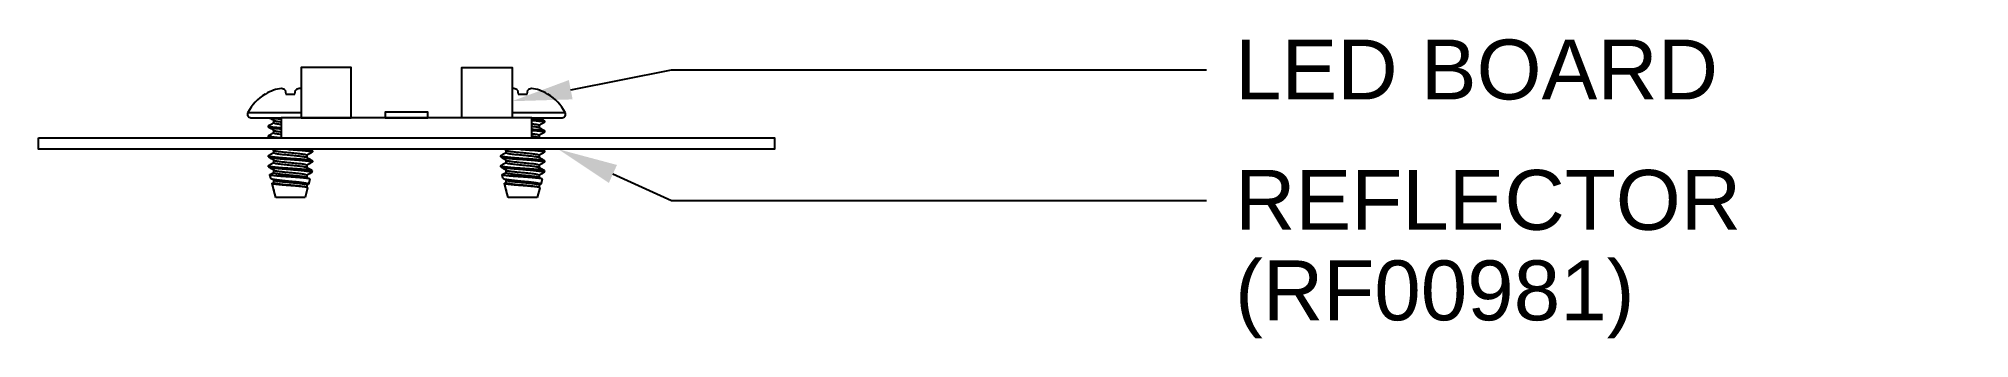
# Model space of a CAD drawing. Extents: x -1.16 to 4.91, y -0.59 to 0.35.
import ezdxf
from ezdxf import colors
from ezdxf.entities.mleader import LeaderData, LeaderLine
from ezdxf.math import Vec2, Vec3

# ---------------------------------------------------------------- set-up
doc = ezdxf.new("R2010")
doc.units = 0
doc.header["$LTSCALE"] = 0.5
doc.header["$MEASUREMENT"] = 0
doc.layers.add('CUST DWG', color=60, linetype='CONTINUOUS', lineweight=20)
for name, color, linetype in [('FAB DWG', 221, 'CONTINUOUS'), ('Hardware', 242, 'CONTINUOUS'), ('LED Board', 110, 'CONTINUOUS'), ('Reflector', 40, 'CONTINUOUS')]:
    doc.layers.add(name, color=color, linetype=linetype)
doc.styles.get("Standard").update_dxf_attribs({"font": 'arial.ttf'})

msp = doc.modelspace()

# ---------------------------------------------------------------- texts
at = {"layer": 'FAB DWG', "transparency": 16777216, "insert": (2.604, -0.349), "char_height": 0.188, "width": 2.307685, "attachment_point": 1}
msp.add_mtext('(RF00981)', dxfattribs=at)

# ---------------------------------------------------------------- linework, layer by layer
at = {"layer": 'Hardware', "linetype": 'Continuous', "lineweight": 25, "transparency": 16777216}
for p, q in [((-0.3812, 0.1855), (-0.379, 0.1733)), ((-0.351, 0.1733), (-0.3488, 0.1855)), ((0.3488, 0.1855), (0.351, 0.1733)), ((0.379, 0.1733), (0.3812, 0.1855)), ((-0.4445, 0.1733), (-0.4432, 0.1733)), ((-0.379, 0.1733), (-0.351, 0.1733)), ((0.351, 0.1733), (0.379, 0.1733)), ((0.4432, 0.1733), (0.4445, 0.1733)), ((-0.4987, 0.1151), (-0.3315, 0.1151)), ((-0.489, 0.0989), (-0.3935, 0.0989)), ((-0.434, 0.0696), (-0.434, 0.0735)), ((-0.4171, 0.0833), (-0.4171, 0.0906)), ((0.3315, 0.1151), (0.4987, 0.1151)), ((0.3935, 0.0989), (0.489, 0.0989)), ((0.4171, 0.0755), (0.4171, 0.0681)), ((0.434, 0.0891), (0.434, 0.0852)), ((-0.434, 0.0383), (-0.434, 0.0423)), ((-0.4171, 0.052), (-0.4171, 0.0594)), ((0.4171, 0.0442), (0.4171, 0.0368)), ((0.434, 0.0579), (0.434, 0.054)), ((-0.434, -0.0242), (-0.434, -0.0202)), ((-0.434, -0.0554), (-0.434, -0.0515)), ((-0.4171, -0.0105), (-0.4171, -0.0031)), ((-0.4171, -0.0417), (-0.4171, -0.0344)), ((-0.3129, -0.0183), (-0.3129, -0.0257)), ((-0.3129, -0.0495), (-0.3129, -0.0569)), ((-0.296, -0.0046), (-0.296, -0.0085)), ((-0.296, -0.0359), (-0.296, -0.0398)), ((0.296, -0.0242), (0.296, -0.0202)), ((0.296, -0.0554), (0.296, -0.0515)), ((0.3129, -0.0105), (0.3129, -0.0031)), ((0.3129, -0.0417), (0.3129, -0.0344)), ((0.4171, -0.0183), (0.4171, -0.0257)), ((0.4171, -0.0495), (0.4171, -0.0569)), ((0.434, -0.0046), (0.434, -0.0085)), ((0.434, -0.0359), (0.434, -0.0398)), ((-0.4269, -0.0908), (-0.4296, -0.0802)), ((-0.4172, -0.1276), (-0.4225, -0.1074)), ((-0.4171, -0.073), (-0.4171, -0.0656)), ((-0.4171, -0.1042), (-0.4171, -0.0969)), ((-0.313, -0.0636), (-0.3592, -0.0636)), ((-0.3111, -0.1209), (-0.319, -0.1511)), ((-0.3129, -0.0808), (-0.3129, -0.0882)), ((-0.3129, -0.112), (-0.3129, -0.1194)), ((-0.3039, -0.0938), (-0.308, -0.1092)), ((-0.2968, -0.0667), (-0.2983, -0.0724)), ((0.3031, -0.0908), (0.3004, -0.0802)), ((0.3128, -0.1276), (0.3075, -0.1074)), ((0.3129, -0.073), (0.3129, -0.0656)), ((0.3129, -0.1042), (0.3129, -0.0969)), ((0.417, -0.0636), (0.3708, -0.0636)), ((0.4189, -0.1209), (0.411, -0.1511)), ((0.4171, -0.0808), (0.4171, -0.0882)), ((0.4171, -0.112), (0.4171, -0.1194)), ((0.4261, -0.0938), (0.422, -0.1092)), ((0.4332, -0.0667), (0.4317, -0.0724)), ((-0.4171, -0.1276), (-0.417, -0.128)), ((-0.411, -0.1511), (-0.4171, -0.128)), ((-0.417, -0.128), (-0.4171, -0.128)), ((-0.319, -0.1511), (-0.411, -0.1511)), ((0.3129, -0.1276), (0.313, -0.128)), ((0.319, -0.1511), (0.3129, -0.128)), ((0.313, -0.128), (0.3129, -0.128)), ((0.411, -0.1511), (0.319, -0.1511))]:
    msp.add_line(p, q, dxfattribs=at)
at = {"layer": 'Hardware', "linetype": 'Continuous', "lineweight": 25, "transparency": 16777216, "flags": 128}
for points in [[(-0.4334, 0.0742), (-0.434, 0.0735), (-0.4334, 0.0728), (-0.4316, 0.0721), (-0.4286, 0.0715), (-0.4248, 0.0709), (-0.4199, 0.0703), (-0.414, 0.0697), (-0.4072, 0.069), (-0.3995, 0.0683), (-0.3935, 0.0678)], [(0.3935, 0.0636), (0.3995, 0.0631), (0.4072, 0.0624), (0.414, 0.0617), (0.4199, 0.0611), (0.4248, 0.0605), (0.4286, 0.0599), (0.4316, 0.0592), (0.4334, 0.0586), (0.434, 0.0579), (0.434, 0.0579)]]:
    msp.add_lwpolyline(points, dxfattribs=at)
at = {"layer": 'Hardware', "linetype": 'Continuous', "lineweight": 25, "transparency": 16777216}
for centre, radius, start, end in [((-0.3654, 0.043), 0.1518, 110.1727, 120.84939), ((-0.3792, 0.0651), 0.1264, 96.0768, 107.74085), ((-0.4018, 0.1559), 0.0361, 55.05902, 75.15367), ((-0.3282, 0.1559), 0.0361, 104.84633, 124.94098), ((-0.3508, 0.0651), 0.1264, 81.23978, 83.9232), ((0.3508, 0.0651), 0.1264, 96.0768, 98.76022), ((0.3282, 0.1559), 0.0361, 55.05902, 75.15367), ((0.4018, 0.1559), 0.0361, 104.84633, 124.94098), ((0.3792, 0.0651), 0.1264, 72.25915, 83.9232), ((0.3654, 0.043), 0.1518, 59.15061, 69.8273), ((-0.365, 0.0448), 0.151, 121.74209, 152.29992), ((0.365, 0.0448), 0.151, 27.70008, 58.25791), ((-0.489, 0.1099), 0.011, 152.29992, 270), ((0.489, 0.1099), 0.011, 270, 27.70008)]:
    msp.add_arc(centre, radius, start, end, dxfattribs=at)
for points, knots in [([(-0.434, 0.0696), (-0.4339, 0.0694), (-0.4336, 0.0689), (-0.4318, 0.0682), (-0.4289, 0.0676), (-0.4249, 0.067), (-0.42, 0.0664), (-0.4141, 0.0658), (-0.4073, 0.0651), (-0.4003, 0.0644), (-0.3955, 0.064), (-0.3935, 0.0639)], [0, 0, 0, 0, 0.0409163, 0.0814663, 0.1213031, 0.1601162, 0.1989293, 0.238766, 0.279316, 0.3202324, 0.3501521, 0.3501521, 0.3501521, 0.3501521]), ([(-0.4334, 0.0742), (-0.4306, 0.0758), (-0.4251, 0.079), (-0.4197, 0.0822), (-0.4171, 0.0837)], [0, 0, 0, 0, 0.5232197, 1, 1, 1, 1]), ([(-0.4163, 0.059), (-0.4192, 0.0606), (-0.4249, 0.0639), (-0.4306, 0.0673), (-0.4334, 0.0689)], [0, 0, 0, 0, 0.499457, 1, 1, 1, 1]), ([(-0.4163, 0.0902), (-0.4192, 0.0919), (-0.4241, 0.0948), (-0.4291, 0.0976), (-0.4312, 0.0988)], [0, 0, 0, 0, 0.576313, 1, 1, 1, 1]), ([(-0.429, 0.0989), (-0.4277, 0.0987), (-0.4253, 0.0983), (-0.4202, 0.0977), (-0.4142, 0.097), (-0.4073, 0.0963), (-0.4003, 0.0957), (-0.3955, 0.0953), (-0.3935, 0.0951)], [0, 0, 0, 0, 0.0454803, 0.0907948, 0.1373486, 0.183301, 0.2296685, 0.2635746, 0.2635746, 0.2635746, 0.2635746]), ([(-0.4171, 0.0833), (-0.417, 0.083), (-0.4168, 0.0826), (-0.4154, 0.0819), (-0.4132, 0.0813), (-0.4102, 0.0807), (-0.4065, 0.0801), (-0.4018, 0.0794), (-0.3973, 0.0788), (-0.3943, 0.0784), (-0.3935, 0.0783)], [0, 0, 0, 0, 0.0450192, 0.0896319, 0.1334538, 0.1761414, 0.218829, 0.2626509, 0.3162306, 0.3336264, 0.3336264, 0.3336264, 0.3336264]), ([(-0.4163, 0.0902), (-0.416, 0.09), (-0.4153, 0.0897), (-0.4132, 0.0891), (-0.4102, 0.0885), (-0.4065, 0.0879), (-0.4018, 0.0872), (-0.3973, 0.0866), (-0.3943, 0.0862), (-0.3935, 0.0862)], [0, 0, 0, 0, 0.0329569, 0.0767823, 0.1194732, 0.162164, 0.2059894, 0.2595733, 0.2769701, 0.2769701, 0.2769701, 0.2769701]), ([(0.3935, 0.0948), (0.3969, 0.0946), (0.4001, 0.0943), (0.408, 0.0936), (0.4124, 0.0931), (0.42, 0.0923), (0.4232, 0.092), (0.4309, 0.0909), (0.434, 0.09), (0.434, 0.0891)], [0.420418, 0.420418, 0.420418, 0.420418, 0.5, 0.5, 0.625, 0.625, 0.75, 0.75, 1, 1, 1, 1]), ([(0.3935, 0.0909), (0.3955, 0.0908), (0.4003, 0.0904), (0.4073, 0.0897), (0.4141, 0.0891), (0.42, 0.0884), (0.4249, 0.0878), (0.4288, 0.0872), (0.4318, 0.0866), (0.4336, 0.0859), (0.4343, 0.0852), (0.4337, 0.0848), (0.4334, 0.0846)], [0.5586588, 0.5586588, 0.5586588, 0.5586588, 0.5925647, 0.6389322, 0.6848846, 0.7300287, 0.7740128, 0.8179968, 0.8631409, 0.9090933, 0.9554608, 1, 1, 1, 1]), ([(0.3935, 0.0804), (0.3943, 0.0803), (0.3973, 0.0799), (0.4021, 0.0793), (0.4074, 0.0785), (0.4116, 0.0778), (0.4147, 0.0771), (0.4167, 0.0763), (0.417, 0.0757), (0.4171, 0.0755)], [0.6664286, 0.6664286, 0.6664286, 0.6664286, 0.6838258, 0.7374097, 0.7898579, 0.8408154, 0.8927501, 0.9460263, 1, 1, 1, 1]), ([(0.3935, 0.0726), (0.3943, 0.0725), (0.3973, 0.0721), (0.4021, 0.0715), (0.4074, 0.0707), (0.4115, 0.07), (0.4147, 0.0693), (0.4158, 0.0688), (0.4163, 0.0685)], [0.7230534, 0.7230534, 0.7230534, 0.7230534, 0.7404502, 0.7940299, 0.8464741, 0.8974276, 0.9493583, 1, 1, 1, 1]), ([(0.4163, 0.0685), (0.4192, 0.0669), (0.4249, 0.0635), (0.4306, 0.0602), (0.4334, 0.0585)], [0, 0, 0, 0, 0.499457, 1, 1, 1, 1]), ([(0.4334, 0.0846), (0.4306, 0.0829), (0.4251, 0.0797), (0.4197, 0.0765), (0.4171, 0.075)], [0, 0, 0, 0, 0.52322, 1, 1, 1, 1]), ([(0.4178, 0.0989), (0.4205, 0.0973), (0.4257, 0.0943), (0.4309, 0.0912), (0.4334, 0.0898)], [0, 0, 0, 0, 0.522443, 1, 1, 1, 1]), ([(-0.4334, 0.0429), (-0.4337, 0.0427), (-0.4343, 0.0422), (-0.4336, 0.0416), (-0.4318, 0.0409), (-0.4288, 0.0402), (-0.4249, 0.0396), (-0.42, 0.0391), (-0.4141, 0.0384), (-0.4073, 0.0377), (-0.4003, 0.0371), (-0.3955, 0.0367), (-0.3935, 0.0365)], [0, 0, 0, 0, 0.0756332, 0.1543713, 0.2324043, 0.3090648, 0.3837555, 0.4584461, 0.5351067, 0.6131397, 0.6918777, 0.7494543, 0.7494543, 0.7494543, 0.7494543]), ([(-0.434, 0.0383), (-0.434, 0.0376), (-0.4321, 0.037), (-0.4278, 0.0362), (-0.4269, 0.036), (-0.4259, 0.0359)], [0, 0, 0, 0, 0.25, 0.25, 0.3107192, 0.3107192, 0.3107192, 0.3107192]), ([(-0.4334, 0.0429), (-0.4306, 0.0446), (-0.4251, 0.0478), (-0.4197, 0.0509), (-0.4171, 0.0525)], [0, 0, 0, 0, 0.5232197, 1, 1, 1, 1]), ([(-0.4171, 0.052), (-0.4171, 0.0513), (-0.4156, 0.0506), (-0.4117, 0.0497), (-0.4102, 0.0494), (-0.4065, 0.0488), (-0.4044, 0.0485), (-0.3994, 0.0478), (-0.3966, 0.0475), (-0.3935, 0.0471)], [0, 0, 0, 0, 0.25, 0.25, 0.375, 0.375, 0.5, 0.5, 0.632126, 0.632126, 0.632126, 0.632126]), ([(-0.4163, 0.059), (-0.416, 0.0588), (-0.4153, 0.0584), (-0.4132, 0.0578), (-0.4102, 0.0572), (-0.4065, 0.0566), (-0.4018, 0.0559), (-0.3973, 0.0554), (-0.3943, 0.055), (-0.3935, 0.0549)], [0, 0, 0, 0, 0.0329569, 0.0767823, 0.1194732, 0.162164, 0.2059894, 0.2595733, 0.2769701, 0.2769701, 0.2769701, 0.2769701]), ([(0.3935, 0.0597), (0.3955, 0.0595), (0.4003, 0.0591), (0.4073, 0.0585), (0.4141, 0.0578), (0.42, 0.0572), (0.4249, 0.0566), (0.4288, 0.056), (0.4318, 0.0553), (0.4336, 0.0547), (0.4343, 0.054), (0.4337, 0.0535), (0.4334, 0.0533)], [0.610545, 0.610545, 0.610545, 0.610545, 0.6404647, 0.6813811, 0.721931, 0.7617678, 0.8005809, 0.839394, 0.8792308, 0.9197807, 0.9606971, 1, 1, 1, 1]), ([(0.3935, 0.0491), (0.3943, 0.049), (0.3973, 0.0487), (0.4021, 0.048), (0.4074, 0.0473), (0.4116, 0.0466), (0.4147, 0.0458), (0.4167, 0.045), (0.417, 0.0445), (0.4171, 0.0442)], [0.6664286, 0.6664286, 0.6664286, 0.6664286, 0.6838258, 0.7374097, 0.7898579, 0.8408154, 0.8927501, 0.9460263, 1, 1, 1, 1]), ([(0.3935, 0.0413), (0.3943, 0.0412), (0.3973, 0.0409), (0.4021, 0.0402), (0.4074, 0.0395), (0.4115, 0.0388), (0.4147, 0.038), (0.4158, 0.0375), (0.4163, 0.0373)], [0.4128253, 0.4128253, 0.4128253, 0.4128253, 0.4497094, 0.5633078, 0.6744984, 0.7825288, 0.8926309, 1, 1, 1, 1]), ([(0.4334, 0.0533), (0.4306, 0.0516), (0.4251, 0.0485), (0.4197, 0.0453), (0.4171, 0.0438)], [0, 0, 0, 0, 0.52322, 1, 1, 1, 1]), ([(-0.4334, -0.0196), (-0.4337, -0.0198), (-0.4343, -0.0203), (-0.4336, -0.0209), (-0.4318, -0.0216), (-0.4288, -0.0223), (-0.4249, -0.0229), (-0.42, -0.0234), (-0.4141, -0.0241), (-0.4073, -0.0248), (-0.3996, -0.0255), (-0.3913, -0.0262), (-0.3827, -0.0268), (-0.3738, -0.0275), (-0.3679, -0.0279), (-0.365, -0.0281)], [0, 0, 0, 0, 0.075633, 0.154371, 0.232404, 0.309065, 0.383755, 0.458446, 0.535107, 0.61314, 0.691878, 0.770616, 0.848649, 0.925309, 1, 1, 1, 1]), ([(-0.434, -0.0242), (-0.434, -0.0249), (-0.4321, -0.0255), (-0.4269, -0.0265), (-0.4249, -0.0268), (-0.42, -0.0273), (-0.4172, -0.0277), (-0.4076, -0.0287), (-0.3997, -0.0294), (-0.3827, -0.0307), (-0.3736, -0.0314), (-0.365, -0.032)], [0, 0, 0, 0, 0.25, 0.25, 0.375, 0.375, 0.5, 0.5, 0.75, 0.75, 1, 1, 1, 1]), ([(-0.4334, -0.0508), (-0.4337, -0.0511), (-0.4343, -0.0515), (-0.4336, -0.0522), (-0.4318, -0.0529), (-0.4288, -0.0535), (-0.4249, -0.0541), (-0.42, -0.0547), (-0.4141, -0.0553), (-0.4073, -0.056), (-0.3996, -0.0567), (-0.3913, -0.0574), (-0.3827, -0.0581), (-0.3738, -0.0587), (-0.3679, -0.0591), (-0.365, -0.0593)], [0, 0, 0, 0, 0.075633, 0.154371, 0.232404, 0.309065, 0.383755, 0.458446, 0.535107, 0.61314, 0.691878, 0.770616, 0.848649, 0.925309, 1, 1, 1, 1]), ([(-0.434, -0.0554), (-0.434, -0.0561), (-0.4321, -0.0568), (-0.4269, -0.0577), (-0.4249, -0.058), (-0.42, -0.0586), (-0.4172, -0.0589), (-0.4076, -0.0599), (-0.3997, -0.0606), (-0.3827, -0.062), (-0.3736, -0.0627), (-0.365, -0.0632)], [0, 0, 0, 0, 0.25, 0.25, 0.375, 0.375, 0.5, 0.5, 0.75, 0.75, 1, 1, 1, 1]), ([(-0.4334, -0.0196), (-0.4306, -0.0179), (-0.4251, -0.0147), (-0.4197, -0.0116), (-0.4171, -0.01)], [0, 0, 0, 0, 0.52322, 1, 1, 1, 1]), ([(-0.4163, -0.0348), (-0.4192, -0.0331), (-0.4249, -0.0298), (-0.4306, -0.0265), (-0.4334, -0.0248)], [0, 0, 0, 0, 0.499457, 1, 1, 1, 1]), ([(-0.4334, -0.0508), (-0.4306, -0.0492), (-0.4251, -0.046), (-0.4197, -0.0428), (-0.4171, -0.0413)], [0, 0, 0, 0, 0.52322, 1, 1, 1, 1]), ([(-0.4163, -0.066), (-0.4192, -0.0644), (-0.4249, -0.0611), (-0.4306, -0.0577), (-0.4334, -0.0561)], [0, 0, 0, 0, 0.499457, 1, 1, 1, 1]), ([(-0.4171, -0.0105), (-0.4171, -0.0112), (-0.4156, -0.0119), (-0.4117, -0.0128), (-0.4102, -0.0131), (-0.4065, -0.0137), (-0.4044, -0.014), (-0.3972, -0.015), (-0.3912, -0.0157), (-0.3784, -0.0171), (-0.3715, -0.0177), (-0.365, -0.0183)], [0, 0, 0, 0, 0.25, 0.25, 0.375, 0.375, 0.5, 0.5, 0.75, 0.75, 1, 1, 1, 1]), ([(-0.4171, -0.0417), (-0.4171, -0.0424), (-0.4156, -0.0431), (-0.4117, -0.0441), (-0.4102, -0.0443), (-0.4065, -0.0449), (-0.4044, -0.0452), (-0.3972, -0.0462), (-0.3912, -0.0469), (-0.3784, -0.0483), (-0.3715, -0.049), (-0.365, -0.0495)], [0, 0, 0, 0, 0.25, 0.25, 0.375, 0.375, 0.5, 0.5, 0.75, 0.75, 1, 1, 1, 1]), ([(-0.4163, -0.0035), (-0.416, -0.0037), (-0.4153, -0.0041), (-0.4132, -0.0047), (-0.4102, -0.0053), (-0.4065, -0.0059), (-0.4018, -0.0066), (-0.3958, -0.0073), (-0.3887, -0.0082), (-0.381, -0.009), (-0.373, -0.0098), (-0.3677, -0.0102), (-0.365, -0.0105)], [0, 0, 0, 0, 0.069869, 0.162778, 0.253282, 0.343787, 0.436696, 0.550294, 0.664884, 0.778976, 0.891116, 1, 1, 1, 1]), ([(-0.4163, -0.0348), (-0.416, -0.035), (-0.4153, -0.0353), (-0.4132, -0.0359), (-0.4102, -0.0365), (-0.4065, -0.0371), (-0.4018, -0.0378), (-0.3958, -0.0386), (-0.3887, -0.0394), (-0.381, -0.0402), (-0.373, -0.041), (-0.3677, -0.0415), (-0.365, -0.0417)], [0, 0, 0, 0, 0.0698685, 0.1627779, 0.2532823, 0.3437868, 0.4366961, 0.5502937, 0.6648842, 0.7789761, 0.8911165, 1, 1, 1, 1]), ([(-0.365, -0.0007), (-0.3621, -0.0009), (-0.3562, -0.0013), (-0.3473, -0.002), (-0.3387, -0.0026), (-0.3304, -0.0033), (-0.3227, -0.004), (-0.3159, -0.0047), (-0.31, -0.0053), (-0.3051, -0.0059), (-0.3012, -0.0065), (-0.2982, -0.0072), (-0.2964, -0.0078), (-0.2957, -0.0085), (-0.2963, -0.009), (-0.2966, -0.0092)], [0, 0, 0, 0, 0.074691, 0.151351, 0.229384, 0.308122, 0.38686, 0.464893, 0.541554, 0.616245, 0.690935, 0.767596, 0.845629, 0.924367, 1, 1, 1, 1]), ([(-0.365, -0.0105), (-0.3585, -0.011), (-0.3516, -0.0117), (-0.3388, -0.0131), (-0.3328, -0.0138), (-0.3256, -0.0148), (-0.3235, -0.0151), (-0.3198, -0.0157), (-0.3183, -0.016), (-0.3144, -0.0169), (-0.3129, -0.0176), (-0.3129, -0.0183)], [0, 0, 0, 0, 0.25, 0.25, 0.5, 0.5, 0.625, 0.625, 0.75, 0.75, 1, 1, 1, 1]), ([(-0.365, -0.0183), (-0.3623, -0.0185), (-0.357, -0.019), (-0.349, -0.0198), (-0.3413, -0.0206), (-0.3342, -0.0215), (-0.3279, -0.0223), (-0.3226, -0.023), (-0.3185, -0.0237), (-0.3153, -0.0245), (-0.3142, -0.025), (-0.3137, -0.0252)], [0, 0, 0, 0, 0.108884, 0.221025, 0.335118, 0.449709, 0.563308, 0.674498, 0.782529, 0.892631, 1, 1, 1, 1]), ([(-0.365, -0.0281), (-0.3564, -0.0286), (-0.3473, -0.0293), (-0.3303, -0.0307), (-0.3224, -0.0314), (-0.3128, -0.0324), (-0.31, -0.0327), (-0.3051, -0.0333), (-0.3031, -0.0336), (-0.2979, -0.0345), (-0.296, -0.0352), (-0.296, -0.0359)], [0, 0, 0, 0, 0.25, 0.25, 0.5, 0.5, 0.625, 0.625, 0.75, 0.75, 1, 1, 1, 1]), ([(-0.365, -0.032), (-0.3621, -0.0322), (-0.3562, -0.0326), (-0.3473, -0.0332), (-0.3387, -0.0339), (-0.3304, -0.0346), (-0.3227, -0.0353), (-0.3159, -0.0359), (-0.31, -0.0366), (-0.3051, -0.0372), (-0.3012, -0.0378), (-0.2982, -0.0384), (-0.2964, -0.0391), (-0.2957, -0.0398), (-0.2963, -0.0402), (-0.2966, -0.0404)], [0, 0, 0, 0, 0.074691, 0.151351, 0.229384, 0.308122, 0.38686, 0.464893, 0.541554, 0.616245, 0.690935, 0.767596, 0.845629, 0.924367, 1, 1, 1, 1]), ([(-0.365, -0.0417), (-0.3585, -0.0423), (-0.3516, -0.043), (-0.3388, -0.0443), (-0.3328, -0.045), (-0.3256, -0.046), (-0.3235, -0.0464), (-0.3198, -0.0469), (-0.3183, -0.0472), (-0.3144, -0.0482), (-0.3129, -0.0488), (-0.3129, -0.0495)], [0, 0, 0, 0, 0.25, 0.25, 0.5, 0.5, 0.625, 0.625, 0.75, 0.75, 1, 1, 1, 1]), ([(-0.365, -0.0495), (-0.3623, -0.0498), (-0.357, -0.0503), (-0.349, -0.051), (-0.3413, -0.0519), (-0.3342, -0.0527), (-0.3279, -0.0535), (-0.3226, -0.0543), (-0.3185, -0.055), (-0.3153, -0.0557), (-0.3142, -0.0562), (-0.3137, -0.0565)], [0, 0, 0, 0, 0.1088843, 0.2210255, 0.3351181, 0.4497094, 0.5633078, 0.6744984, 0.7825288, 0.8926309, 1, 1, 1, 1]), ([(-0.365, -0.0593), (-0.3557, -0.0599), (-0.3458, -0.0606), (-0.3276, -0.0621), (-0.3193, -0.0629), (-0.313, -0.0636)], [0, 0, 0, 0, 0.5, 0.5, 1, 1, 1, 1]), ([(-0.3229, -0.0001), (-0.3205, -0.0003), (-0.3181, -0.0006), (-0.3128, -0.0011), (-0.31, -0.0014), (-0.3051, -0.002), (-0.3031, -0.0023), (-0.2979, -0.0032), (-0.296, -0.0039), (-0.296, -0.0046)], [0.4154965, 0.4154965, 0.4154965, 0.4154965, 0.5, 0.5, 0.625, 0.625, 0.75, 0.75, 1, 1, 1, 1]), ([(-0.3137, -0.0252), (-0.3108, -0.0269), (-0.3051, -0.0302), (-0.2994, -0.0335), (-0.2966, -0.0352)], [0, 0, 0, 0, 0.499457, 1, 1, 1, 1]), ([(-0.3137, -0.0565), (-0.3108, -0.0581), (-0.3054, -0.0613), (-0.2999, -0.0645), (-0.2973, -0.066)], [0, 0, 0, 0, 0.520704, 1, 1, 1, 1]), ([(-0.2966, -0.0092), (-0.2994, -0.0109), (-0.3049, -0.014), (-0.3103, -0.0172), (-0.3129, -0.0187)], [0, 0, 0, 0, 0.52322, 1, 1, 1, 1]), ([(-0.2966, -0.0404), (-0.2994, -0.0421), (-0.3049, -0.0453), (-0.3103, -0.0485), (-0.3129, -0.05)], [0, 0, 0, 0, 0.52322, 1, 1, 1, 1]), ([(0.2966, -0.0196), (0.2963, -0.0198), (0.2957, -0.0203), (0.2964, -0.0209), (0.2982, -0.0216), (0.3012, -0.0223), (0.3051, -0.0229), (0.31, -0.0234), (0.3159, -0.0241), (0.3227, -0.0248), (0.3304, -0.0255), (0.3387, -0.0262), (0.3473, -0.0268), (0.3562, -0.0275), (0.3621, -0.0279), (0.365, -0.0281)], [0, 0, 0, 0, 0.075633, 0.154371, 0.232404, 0.309065, 0.383755, 0.458446, 0.535107, 0.61314, 0.691878, 0.770616, 0.848649, 0.925309, 1, 1, 1, 1]), ([(0.296, -0.0242), (0.296, -0.0249), (0.2979, -0.0255), (0.3031, -0.0265), (0.3051, -0.0268), (0.31, -0.0273), (0.3128, -0.0277), (0.3224, -0.0287), (0.3303, -0.0294), (0.3473, -0.0307), (0.3564, -0.0314), (0.365, -0.032)], [0, 0, 0, 0, 0.25, 0.25, 0.375, 0.375, 0.5, 0.5, 0.75, 0.75, 1, 1, 1, 1]), ([(0.2966, -0.0508), (0.2963, -0.0511), (0.2957, -0.0515), (0.2964, -0.0522), (0.2982, -0.0529), (0.3012, -0.0535), (0.3051, -0.0541), (0.31, -0.0547), (0.3159, -0.0553), (0.3227, -0.056), (0.3304, -0.0567), (0.3387, -0.0574), (0.3473, -0.0581), (0.3562, -0.0587), (0.3621, -0.0591), (0.365, -0.0593)], [0, 0, 0, 0, 0.075633, 0.154371, 0.232404, 0.309065, 0.383755, 0.458446, 0.535107, 0.61314, 0.691878, 0.770616, 0.848649, 0.925309, 1, 1, 1, 1]), ([(0.296, -0.0554), (0.296, -0.0561), (0.2979, -0.0568), (0.3031, -0.0577), (0.3051, -0.058), (0.31, -0.0586), (0.3128, -0.0589), (0.3224, -0.0599), (0.3303, -0.0606), (0.3473, -0.062), (0.3564, -0.0627), (0.365, -0.0632)], [0, 0, 0, 0, 0.25, 0.25, 0.375, 0.375, 0.5, 0.5, 0.75, 0.75, 1, 1, 1, 1]), ([(0.2966, -0.0196), (0.2994, -0.0179), (0.3049, -0.0147), (0.3103, -0.0116), (0.3129, -0.01)], [0, 0, 0, 0, 0.52322, 1, 1, 1, 1]), ([(0.3137, -0.0348), (0.3108, -0.0331), (0.3051, -0.0298), (0.2994, -0.0265), (0.2966, -0.0248)], [0, 0, 0, 0, 0.499457, 1, 1, 1, 1]), ([(0.2966, -0.0508), (0.2994, -0.0492), (0.3049, -0.046), (0.3103, -0.0428), (0.3129, -0.0413)], [0, 0, 0, 0, 0.52322, 1, 1, 1, 1]), ([(0.3137, -0.066), (0.3108, -0.0644), (0.3051, -0.0611), (0.2994, -0.0577), (0.2966, -0.0561)], [0, 0, 0, 0, 0.499457, 1, 1, 1, 1]), ([(0.3129, -0.0105), (0.3129, -0.0112), (0.3144, -0.0119), (0.3183, -0.0128), (0.3198, -0.0131), (0.3235, -0.0137), (0.3256, -0.014), (0.3328, -0.015), (0.3388, -0.0157), (0.3516, -0.0171), (0.3585, -0.0177), (0.365, -0.0183)], [0, 0, 0, 0, 0.25, 0.25, 0.375, 0.375, 0.5, 0.5, 0.75, 0.75, 1, 1, 1, 1]), ([(0.3129, -0.0417), (0.3129, -0.0424), (0.3144, -0.0431), (0.3183, -0.0441), (0.3198, -0.0443), (0.3235, -0.0449), (0.3256, -0.0452), (0.3328, -0.0462), (0.3388, -0.0469), (0.3516, -0.0483), (0.3585, -0.049), (0.365, -0.0495)], [0, 0, 0, 0, 0.25, 0.25, 0.375, 0.375, 0.5, 0.5, 0.75, 0.75, 1, 1, 1, 1]), ([(0.3137, -0.0035), (0.314, -0.0037), (0.3147, -0.0041), (0.3168, -0.0047), (0.3198, -0.0053), (0.3235, -0.0059), (0.3282, -0.0066), (0.3342, -0.0073), (0.3413, -0.0082), (0.349, -0.009), (0.357, -0.0098), (0.3623, -0.0102), (0.365, -0.0105)], [0, 0, 0, 0, 0.069869, 0.162778, 0.253282, 0.343787, 0.436696, 0.550294, 0.664884, 0.778976, 0.891116, 1, 1, 1, 1]), ([(0.3137, -0.0348), (0.314, -0.035), (0.3147, -0.0353), (0.3168, -0.0359), (0.3198, -0.0365), (0.3235, -0.0371), (0.3282, -0.0378), (0.3342, -0.0386), (0.3413, -0.0394), (0.349, -0.0402), (0.357, -0.041), (0.3623, -0.0415), (0.365, -0.0417)], [0, 0, 0, 0, 0.0698685, 0.1627779, 0.2532823, 0.3437868, 0.4366961, 0.5502937, 0.6648842, 0.7789761, 0.8911165, 1, 1, 1, 1]), ([(0.365, -0.0007), (0.3679, -0.0009), (0.3738, -0.0013), (0.3827, -0.002), (0.3913, -0.0026), (0.3996, -0.0033), (0.4073, -0.004), (0.4141, -0.0047), (0.42, -0.0053), (0.4249, -0.0059), (0.4288, -0.0065), (0.4318, -0.0072), (0.4336, -0.0078), (0.4343, -0.0085), (0.4337, -0.009), (0.4334, -0.0092)], [0, 0, 0, 0, 0.074691, 0.151351, 0.229384, 0.308122, 0.38686, 0.464893, 0.541554, 0.616245, 0.690935, 0.767596, 0.845629, 0.924367, 1, 1, 1, 1]), ([(0.365, -0.0105), (0.3715, -0.011), (0.3784, -0.0117), (0.3912, -0.0131), (0.3972, -0.0138), (0.4044, -0.0148), (0.4065, -0.0151), (0.4102, -0.0157), (0.4117, -0.016), (0.4156, -0.0169), (0.4171, -0.0176), (0.4171, -0.0183)], [0, 0, 0, 0, 0.25, 0.25, 0.5, 0.5, 0.625, 0.625, 0.75, 0.75, 1, 1, 1, 1]), ([(0.365, -0.0183), (0.3677, -0.0185), (0.373, -0.019), (0.381, -0.0198), (0.3887, -0.0206), (0.3958, -0.0215), (0.4021, -0.0223), (0.4074, -0.023), (0.4115, -0.0237), (0.4147, -0.0245), (0.4158, -0.025), (0.4163, -0.0252)], [0, 0, 0, 0, 0.108884, 0.221025, 0.335118, 0.449709, 0.563308, 0.674498, 0.782529, 0.892631, 1, 1, 1, 1]), ([(0.365, -0.0281), (0.3736, -0.0286), (0.3827, -0.0293), (0.3997, -0.0307), (0.4076, -0.0314), (0.4172, -0.0324), (0.42, -0.0327), (0.4249, -0.0333), (0.4269, -0.0336), (0.4321, -0.0345), (0.434, -0.0352), (0.434, -0.0359)], [0, 0, 0, 0, 0.25, 0.25, 0.5, 0.5, 0.625, 0.625, 0.75, 0.75, 1, 1, 1, 1]), ([(0.365, -0.032), (0.3679, -0.0322), (0.3738, -0.0326), (0.3827, -0.0332), (0.3913, -0.0339), (0.3996, -0.0346), (0.4073, -0.0353), (0.4141, -0.0359), (0.42, -0.0366), (0.4249, -0.0372), (0.4288, -0.0378), (0.4318, -0.0384), (0.4336, -0.0391), (0.4343, -0.0398), (0.4337, -0.0402), (0.4334, -0.0404)], [0, 0, 0, 0, 0.074691, 0.151351, 0.229384, 0.308122, 0.38686, 0.464893, 0.541554, 0.616245, 0.690935, 0.767596, 0.845629, 0.924367, 1, 1, 1, 1]), ([(0.365, -0.0417), (0.3715, -0.0423), (0.3784, -0.043), (0.3912, -0.0443), (0.3972, -0.045), (0.4044, -0.046), (0.4065, -0.0464), (0.4102, -0.0469), (0.4117, -0.0472), (0.4156, -0.0482), (0.4171, -0.0488), (0.4171, -0.0495)], [0, 0, 0, 0, 0.25, 0.25, 0.5, 0.5, 0.625, 0.625, 0.75, 0.75, 1, 1, 1, 1]), ([(0.365, -0.0495), (0.3677, -0.0498), (0.373, -0.0503), (0.381, -0.051), (0.3887, -0.0519), (0.3958, -0.0527), (0.4021, -0.0535), (0.4074, -0.0543), (0.4115, -0.055), (0.4147, -0.0557), (0.4158, -0.0562), (0.4163, -0.0565)], [0, 0, 0, 0, 0.1088843, 0.2210255, 0.3351181, 0.4497094, 0.5633078, 0.6744984, 0.7825288, 0.8926309, 1, 1, 1, 1]), ([(0.365, -0.0593), (0.3743, -0.0599), (0.3842, -0.0606), (0.4024, -0.0621), (0.4107, -0.0629), (0.417, -0.0636)], [0, 0, 0, 0, 0.5, 0.5, 1, 1, 1, 1]), ([(0.4071, -0.0001), (0.4095, -0.0003), (0.4119, -0.0006), (0.4172, -0.0011), (0.42, -0.0014), (0.4249, -0.002), (0.4269, -0.0023), (0.4321, -0.0032), (0.434, -0.0039), (0.434, -0.0046)], [0.4154965, 0.4154965, 0.4154965, 0.4154965, 0.5, 0.5, 0.625, 0.625, 0.75, 0.75, 1, 1, 1, 1]), ([(0.4163, -0.0252), (0.4192, -0.0269), (0.4249, -0.0302), (0.4306, -0.0335), (0.4334, -0.0352)], [0, 0, 0, 0, 0.499457, 1, 1, 1, 1]), ([(0.4163, -0.0565), (0.4192, -0.0581), (0.4246, -0.0613), (0.4301, -0.0645), (0.4327, -0.066)], [0, 0, 0, 0, 0.520704, 1, 1, 1, 1]), ([(0.4334, -0.0092), (0.4306, -0.0109), (0.4251, -0.014), (0.4197, -0.0172), (0.4171, -0.0187)], [0, 0, 0, 0, 0.52322, 1, 1, 1, 1]), ([(0.4334, -0.0404), (0.4306, -0.0421), (0.4251, -0.0453), (0.4197, -0.0485), (0.4171, -0.05)], [0, 0, 0, 0, 0.52322, 1, 1, 1, 1]), ([(-0.365, -0.087), (-0.3668, -0.0869), (-0.3703, -0.0867), (-0.3756, -0.0863), (-0.3809, -0.086), (-0.3861, -0.0856), (-0.3911, -0.0852), (-0.3959, -0.0848), (-0.4005, -0.0844), (-0.4049, -0.0841), (-0.409, -0.0837), (-0.4128, -0.0833), (-0.4163, -0.083), (-0.4194, -0.0826), (-0.4221, -0.0823), (-0.4244, -0.082), (-0.4263, -0.0816), (-0.4278, -0.0812), (-0.4289, -0.0809), (-0.4295, -0.0805), (-0.4297, -0.0801), (-0.4295, -0.0798), (-0.4292, -0.0796), (-0.4291, -0.0796)], [0, 0, 0, 0, 0.048428, 0.096856, 0.14669, 0.196524, 0.244969, 0.293414, 0.343264, 0.393114, 0.441597, 0.49008, 0.539973, 0.589866, 0.638307, 0.686748, 0.736548, 0.786348, 0.835603, 0.884858, 0.935536, 0.986214, 1, 1, 1, 1]), ([(-0.4291, -0.0796), (-0.4277, -0.0788), (-0.4237, -0.0764), (-0.4197, -0.0741), (-0.4171, -0.0725)], [0, 0, 0, 0, 0.3539697, 1, 1, 1, 1]), ([(-0.4268, -0.0908), (-0.4268, -0.0909), (-0.4268, -0.0911), (-0.4262, -0.0916), (-0.4252, -0.0921), (-0.4238, -0.0926), (-0.4219, -0.0931), (-0.4196, -0.0936), (-0.4169, -0.094), (-0.4139, -0.0945), (-0.4105, -0.095), (-0.4067, -0.0955), (-0.4027, -0.096), (-0.3986, -0.0965), (-0.3941, -0.097), (-0.3894, -0.0976), (-0.3846, -0.0981), (-0.3797, -0.0986), (-0.3747, -0.0991), (-0.3697, -0.0996), (-0.3665, -0.0999), (-0.365, -0.1)], [0, 0, 0, 0, 0.027521, 0.083357, 0.137575, 0.191792, 0.247588, 0.303383, 0.357558, 0.411731, 0.467556, 0.523382, 0.576345, 0.629308, 0.683818, 0.738328, 0.791155, 0.843982, 0.898345, 0.952708, 1, 1, 1, 1]), ([(-0.4163, -0.0973), (-0.4192, -0.0956), (-0.4224, -0.0938), (-0.4256, -0.0919), (-0.4259, -0.0917)], [0, 0, 0, 0, 0.8887624, 1, 1, 1, 1]), ([(-0.365, -0.1141), (-0.3666, -0.114), (-0.3697, -0.1138), (-0.3744, -0.1135), (-0.3791, -0.1131), (-0.3837, -0.1127), (-0.3881, -0.1123), (-0.3924, -0.112), (-0.3966, -0.1116), (-0.4005, -0.1112), (-0.4041, -0.1108), (-0.4075, -0.1104), (-0.4106, -0.1101), (-0.4133, -0.1098), (-0.4157, -0.1094), (-0.4178, -0.1091), (-0.4195, -0.1087), (-0.4209, -0.1084), (-0.4218, -0.108), (-0.4224, -0.1076), (-0.4226, -0.1072), (-0.4224, -0.1069), (-0.4221, -0.1067), (-0.4219, -0.1067)], [0, 0, 0, 0, 0.047945, 0.095891, 0.145228, 0.194566, 0.242529, 0.290493, 0.339847, 0.389201, 0.437211, 0.485222, 0.534629, 0.584037, 0.631994, 0.679952, 0.72925, 0.778547, 0.827413, 0.87628, 0.926557, 0.976834, 1, 1, 1, 1]), ([(-0.422, -0.1066), (-0.4219, -0.1066), (-0.4203, -0.1057), (-0.4187, -0.1047), (-0.4171, -0.1038)], [0, 0, 0, 0, 0.030297, 1, 1, 1, 1]), ([(-0.4171, -0.073), (-0.4171, -0.0737), (-0.4156, -0.0744), (-0.4117, -0.0753), (-0.4102, -0.0756), (-0.4065, -0.0762), (-0.4044, -0.0765), (-0.3972, -0.0775), (-0.3912, -0.0782), (-0.3784, -0.0796), (-0.3715, -0.0802), (-0.365, -0.0808)], [0, 0, 0, 0, 0.25, 0.25, 0.375, 0.375, 0.5, 0.5, 0.75, 0.75, 1, 1, 1, 1]), ([(-0.4171, -0.1042), (-0.4171, -0.1049), (-0.4156, -0.1056), (-0.4117, -0.1066), (-0.4102, -0.1068), (-0.4065, -0.1074), (-0.4044, -0.1077), (-0.3972, -0.1087), (-0.3912, -0.1094), (-0.3784, -0.1108), (-0.3715, -0.1115), (-0.365, -0.112)], [0, 0, 0, 0, 0.25, 0.25, 0.375, 0.375, 0.5, 0.5, 0.75, 0.75, 1, 1, 1, 1]), ([(-0.4163, -0.066), (-0.416, -0.0662), (-0.4153, -0.0666), (-0.4132, -0.0672), (-0.4102, -0.0678), (-0.4065, -0.0684), (-0.4018, -0.0691), (-0.3958, -0.0698), (-0.3887, -0.0707), (-0.381, -0.0715), (-0.373, -0.0723), (-0.3677, -0.0727), (-0.365, -0.073)], [0, 0, 0, 0, 0.069869, 0.162778, 0.253282, 0.343787, 0.436696, 0.550294, 0.664884, 0.778976, 0.891116, 1, 1, 1, 1]), ([(-0.4163, -0.0973), (-0.416, -0.0975), (-0.4153, -0.0978), (-0.4132, -0.0984), (-0.4102, -0.099), (-0.4065, -0.0996), (-0.4018, -0.1003), (-0.3958, -0.1011), (-0.3887, -0.1019), (-0.381, -0.1027), (-0.373, -0.1035), (-0.3677, -0.104), (-0.365, -0.1042)], [0, 0, 0, 0, 0.069869, 0.162778, 0.253282, 0.343787, 0.436696, 0.550294, 0.664884, 0.778976, 0.891116, 1, 1, 1, 1]), ([(-0.365, -0.073), (-0.3585, -0.0735), (-0.3516, -0.0742), (-0.3388, -0.0756), (-0.3328, -0.0763), (-0.3256, -0.0773), (-0.3235, -0.0776), (-0.3198, -0.0782), (-0.3183, -0.0785), (-0.3144, -0.0794), (-0.3129, -0.0801), (-0.3129, -0.0808)], [0, 0, 0, 0, 0.25, 0.25, 0.5, 0.5, 0.625, 0.625, 0.75, 0.75, 1, 1, 1, 1]), ([(-0.365, -0.0808), (-0.3623, -0.081), (-0.357, -0.0815), (-0.349, -0.0823), (-0.3413, -0.0831), (-0.3342, -0.084), (-0.3279, -0.0848), (-0.3226, -0.0855), (-0.3185, -0.0862), (-0.3153, -0.087), (-0.3142, -0.0875), (-0.3137, -0.0877)], [0, 0, 0, 0, 0.108892, 0.221041, 0.335142, 0.449741, 0.563348, 0.674546, 0.782584, 0.892694, 1, 1, 1, 1]), ([(-0.3039, -0.0938), (-0.3039, -0.0937), (-0.3039, -0.0934), (-0.3045, -0.0931), (-0.3054, -0.0927), (-0.3068, -0.0923), (-0.3086, -0.092), (-0.3108, -0.0916), (-0.3134, -0.0913), (-0.3164, -0.091), (-0.3197, -0.0906), (-0.3233, -0.0902), (-0.3273, -0.0899), (-0.3315, -0.0895), (-0.336, -0.0891), (-0.3406, -0.0887), (-0.3456, -0.0883), (-0.3513, -0.0879), (-0.3578, -0.0875), (-0.3626, -0.0872), (-0.365, -0.087)], [0, 0, 0, 0, 0.049578, 0.101868, 0.155678, 0.209487, 0.261775, 0.314062, 0.367852, 0.421643, 0.474317, 0.526992, 0.581159, 0.635327, 0.68862, 0.741913, 0.796753, 0.851594, 0.925297, 1, 1, 1, 1]), ([(-0.365, -0.1), (-0.3634, -0.1001), (-0.3601, -0.1004), (-0.3552, -0.1009), (-0.3504, -0.1014), (-0.3456, -0.1019), (-0.3411, -0.1024), (-0.3367, -0.1029), (-0.3325, -0.1034), (-0.3286, -0.104), (-0.3249, -0.1045), (-0.3216, -0.105), (-0.3185, -0.1055), (-0.3158, -0.106), (-0.3135, -0.1064), (-0.3115, -0.1069), (-0.31, -0.1074), (-0.3089, -0.1079), (-0.3082, -0.1084), (-0.3079, -0.1089), (-0.308, -0.1095), (-0.3084, -0.1099), (-0.3089, -0.1101), (-0.309, -0.1102)], [0, 0, 0, 0, 0.048682, 0.097364, 0.147459, 0.197554, 0.246272, 0.294989, 0.345115, 0.395242, 0.444058, 0.492874, 0.543111, 0.593348, 0.642114, 0.690878, 0.741139, 0.7914, 0.838933, 0.886466, 0.935382, 0.984298, 1, 1, 1, 1]), ([(-0.365, -0.1042), (-0.3585, -0.1048), (-0.3516, -0.1055), (-0.3388, -0.1068), (-0.3328, -0.1075), (-0.3256, -0.1085), (-0.3235, -0.1089), (-0.3198, -0.1094), (-0.3183, -0.1097), (-0.3144, -0.1107), (-0.3129, -0.1113), (-0.3129, -0.112)], [0, 0, 0, 0, 0.25, 0.25, 0.5, 0.5, 0.625, 0.625, 0.75, 0.75, 1, 1, 1, 1]), ([(-0.365, -0.112), (-0.3623, -0.1123), (-0.357, -0.1128), (-0.349, -0.1135), (-0.3413, -0.1144), (-0.3342, -0.1152), (-0.3279, -0.116), (-0.3226, -0.1168), (-0.3185, -0.1175), (-0.3153, -0.1182), (-0.3142, -0.1187), (-0.3137, -0.119)], [0, 0, 0, 0, 0.108897, 0.221052, 0.335158, 0.449763, 0.563375, 0.674579, 0.782622, 0.892737, 1, 1, 1, 1]), ([(-0.3111, -0.1209), (-0.3111, -0.1208), (-0.311, -0.1206), (-0.3113, -0.1203), (-0.312, -0.1199), (-0.3131, -0.1196), (-0.3146, -0.1192), (-0.3164, -0.1189), (-0.3185, -0.1185), (-0.321, -0.1182), (-0.3238, -0.1179), (-0.3269, -0.1175), (-0.3303, -0.1171), (-0.334, -0.1167), (-0.3379, -0.1164), (-0.3419, -0.116), (-0.3462, -0.1156), (-0.3506, -0.1152), (-0.3553, -0.1149), (-0.3601, -0.1145), (-0.3634, -0.1143), (-0.365, -0.1141)], [0, 0, 0, 0, 0.031427, 0.083659, 0.135891, 0.189641, 0.243392, 0.295601, 0.347811, 0.401502, 0.455193, 0.508033, 0.560873, 0.615216, 0.669559, 0.722923, 0.776287, 0.831201, 0.886115, 0.942832, 1, 1, 1, 1]), ([(-0.3592, -0.0636), (-0.3574, -0.0638), (-0.3537, -0.0641), (-0.3484, -0.0645), (-0.3431, -0.065), (-0.3378, -0.0655), (-0.3328, -0.066), (-0.3279, -0.0665), (-0.3232, -0.067), (-0.3189, -0.0676), (-0.3149, -0.0681), (-0.3113, -0.0686), (-0.3081, -0.069), (-0.3052, -0.0695), (-0.3029, -0.07), (-0.301, -0.0705), (-0.2996, -0.071), (-0.2987, -0.0715), (-0.2982, -0.072), (-0.2983, -0.0725), (-0.2986, -0.0729), (-0.2991, -0.0731), (-0.2992, -0.0732)], [0, 0, 0, 0, 0.049748, 0.099496, 0.150568, 0.20164, 0.25352, 0.305399, 0.358783, 0.412167, 0.464096, 0.516025, 0.56947, 0.622913, 0.674657, 0.726402, 0.779719, 0.833036, 0.883694, 0.934352, 0.986478, 1, 1, 1, 1]), ([(-0.3137, -0.0877), (-0.3118, -0.0888), (-0.3088, -0.0906), (-0.3057, -0.0924), (-0.3044, -0.0931)], [0, 0, 0, 0, 0.592788, 1, 1, 1, 1]), ([(-0.3137, -0.119), (-0.313, -0.1193), (-0.3124, -0.1197), (-0.3117, -0.1201), (-0.3116, -0.1202)], [0, 0, 0, 0, 0.909102, 1, 1, 1, 1]), ([(-0.2968, -0.0667), (-0.2968, -0.0665), (-0.2968, -0.0663), (-0.2974, -0.0659), (-0.2985, -0.0655), (-0.3001, -0.0652), (-0.3021, -0.0648), (-0.3046, -0.0645), (-0.3075, -0.0642), (-0.3103, -0.0639), (-0.3123, -0.0637), (-0.313, -0.0636)], [0, 0, 0, 0, 0.110395, 0.226006, 0.344976, 0.463945, 0.579552, 0.695159, 0.81409, 0.933024, 1, 1, 1, 1]), ([(-0.2991, -0.0732), (-0.3011, -0.0744), (-0.3057, -0.077), (-0.3103, -0.0797), (-0.3129, -0.0812)], [0, 0, 0, 0, 0.434005, 1, 1, 1, 1]), ([(-0.309, -0.1102), (-0.3093, -0.1104), (-0.3106, -0.1111), (-0.3119, -0.1119), (-0.3129, -0.1125)], [0, 0, 0, 0, 0.242819, 1, 1, 1, 1]), ([(0.365, -0.087), (0.3632, -0.0869), (0.3597, -0.0867), (0.3544, -0.0863), (0.3491, -0.086), (0.3439, -0.0856), (0.3389, -0.0852), (0.3341, -0.0848), (0.3295, -0.0844), (0.3251, -0.0841), (0.321, -0.0837), (0.3172, -0.0833), (0.3137, -0.083), (0.3106, -0.0826), (0.3079, -0.0823), (0.3056, -0.082), (0.3037, -0.0816), (0.3022, -0.0812), (0.3011, -0.0809), (0.3005, -0.0805), (0.3003, -0.0801), (0.3005, -0.0798), (0.3008, -0.0796), (0.3009, -0.0796)], [0, 0, 0, 0, 0.048428, 0.096856, 0.14669, 0.196524, 0.244969, 0.293414, 0.343264, 0.393114, 0.441597, 0.49008, 0.539973, 0.589866, 0.638307, 0.686748, 0.736548, 0.786348, 0.835603, 0.884858, 0.935536, 0.986214, 1, 1, 1, 1]), ([(0.3009, -0.0796), (0.3023, -0.0788), (0.3063, -0.0764), (0.3103, -0.0741), (0.3129, -0.0725)], [0, 0, 0, 0, 0.3539697, 1, 1, 1, 1]), ([(0.3032, -0.0908), (0.3032, -0.0909), (0.3032, -0.0911), (0.3038, -0.0916), (0.3048, -0.0921), (0.3062, -0.0926), (0.3081, -0.0931), (0.3104, -0.0936), (0.3131, -0.094), (0.3161, -0.0945), (0.3195, -0.095), (0.3233, -0.0955), (0.3273, -0.096), (0.3314, -0.0965), (0.3359, -0.097), (0.3406, -0.0976), (0.3454, -0.0981), (0.3503, -0.0986), (0.3553, -0.0991), (0.3603, -0.0996), (0.3635, -0.0999), (0.365, -0.1)], [0, 0, 0, 0, 0.027521, 0.083357, 0.137575, 0.191792, 0.247588, 0.303383, 0.357558, 0.411731, 0.467556, 0.523382, 0.576345, 0.629308, 0.683818, 0.738328, 0.791155, 0.843982, 0.898345, 0.952708, 1, 1, 1, 1]), ([(0.3137, -0.0973), (0.3108, -0.0956), (0.3076, -0.0938), (0.3044, -0.0919), (0.3041, -0.0917)], [0, 0, 0, 0, 0.8887624, 1, 1, 1, 1]), ([(0.365, -0.1141), (0.3634, -0.114), (0.3603, -0.1138), (0.3556, -0.1135), (0.3509, -0.1131), (0.3463, -0.1127), (0.3419, -0.1123), (0.3376, -0.112), (0.3334, -0.1116), (0.3295, -0.1112), (0.3259, -0.1108), (0.3225, -0.1104), (0.3194, -0.1101), (0.3167, -0.1098), (0.3143, -0.1094), (0.3122, -0.1091), (0.3105, -0.1087), (0.3091, -0.1084), (0.3082, -0.108), (0.3076, -0.1076), (0.3074, -0.1072), (0.3076, -0.1069), (0.3079, -0.1067), (0.3081, -0.1067)], [0, 0, 0, 0, 0.047945, 0.095891, 0.145228, 0.194566, 0.242529, 0.290493, 0.339847, 0.389201, 0.437211, 0.485222, 0.534629, 0.584037, 0.631994, 0.679952, 0.72925, 0.778547, 0.827413, 0.87628, 0.926557, 0.976834, 1, 1, 1, 1]), ([(0.308, -0.1066), (0.3081, -0.1066), (0.3097, -0.1057), (0.3113, -0.1047), (0.3129, -0.1038)], [0, 0, 0, 0, 0.030297, 1, 1, 1, 1]), ([(0.3129, -0.073), (0.3129, -0.0737), (0.3144, -0.0744), (0.3183, -0.0753), (0.3198, -0.0756), (0.3235, -0.0762), (0.3256, -0.0765), (0.3328, -0.0775), (0.3388, -0.0782), (0.3516, -0.0796), (0.3585, -0.0802), (0.365, -0.0808)], [0, 0, 0, 0, 0.25, 0.25, 0.375, 0.375, 0.5, 0.5, 0.75, 0.75, 1, 1, 1, 1]), ([(0.3129, -0.1042), (0.3129, -0.1049), (0.3144, -0.1056), (0.3183, -0.1066), (0.3198, -0.1068), (0.3235, -0.1074), (0.3256, -0.1077), (0.3328, -0.1087), (0.3388, -0.1094), (0.3516, -0.1108), (0.3585, -0.1115), (0.365, -0.112)], [0, 0, 0, 0, 0.25, 0.25, 0.375, 0.375, 0.5, 0.5, 0.75, 0.75, 1, 1, 1, 1]), ([(0.3137, -0.066), (0.314, -0.0662), (0.3147, -0.0666), (0.3168, -0.0672), (0.3198, -0.0678), (0.3235, -0.0684), (0.3282, -0.0691), (0.3342, -0.0698), (0.3413, -0.0707), (0.349, -0.0715), (0.357, -0.0723), (0.3623, -0.0727), (0.365, -0.073)], [0, 0, 0, 0, 0.069869, 0.162778, 0.253282, 0.343787, 0.436696, 0.550294, 0.664884, 0.778976, 0.891116, 1, 1, 1, 1]), ([(0.3137, -0.0973), (0.314, -0.0975), (0.3147, -0.0978), (0.3168, -0.0984), (0.3198, -0.099), (0.3235, -0.0996), (0.3282, -0.1003), (0.3342, -0.1011), (0.3413, -0.1019), (0.349, -0.1027), (0.357, -0.1035), (0.3623, -0.104), (0.365, -0.1042)], [0, 0, 0, 0, 0.069869, 0.162778, 0.253282, 0.343787, 0.436696, 0.550294, 0.664884, 0.778976, 0.891116, 1, 1, 1, 1]), ([(0.365, -0.073), (0.3715, -0.0735), (0.3784, -0.0742), (0.3912, -0.0756), (0.3972, -0.0763), (0.4044, -0.0773), (0.4065, -0.0776), (0.4102, -0.0782), (0.4117, -0.0785), (0.4156, -0.0794), (0.4171, -0.0801), (0.4171, -0.0808)], [0, 0, 0, 0, 0.25, 0.25, 0.5, 0.5, 0.625, 0.625, 0.75, 0.75, 1, 1, 1, 1]), ([(0.365, -0.0808), (0.3677, -0.081), (0.373, -0.0815), (0.381, -0.0823), (0.3887, -0.0831), (0.3958, -0.084), (0.4021, -0.0848), (0.4074, -0.0855), (0.4115, -0.0862), (0.4147, -0.087), (0.4158, -0.0875), (0.4163, -0.0877)], [0, 0, 0, 0, 0.108892, 0.221041, 0.335142, 0.449741, 0.563348, 0.674546, 0.782584, 0.892694, 1, 1, 1, 1]), ([(0.4261, -0.0938), (0.4261, -0.0937), (0.4261, -0.0934), (0.4255, -0.0931), (0.4246, -0.0927), (0.4232, -0.0923), (0.4214, -0.092), (0.4192, -0.0916), (0.4166, -0.0913), (0.4136, -0.091), (0.4103, -0.0906), (0.4067, -0.0902), (0.4027, -0.0899), (0.3985, -0.0895), (0.394, -0.0891), (0.3894, -0.0887), (0.3844, -0.0883), (0.3787, -0.0879), (0.3722, -0.0875), (0.3674, -0.0872), (0.365, -0.087)], [0, 0, 0, 0, 0.049578, 0.101868, 0.155678, 0.209487, 0.261775, 0.314062, 0.367852, 0.421643, 0.474317, 0.526992, 0.581159, 0.635327, 0.68862, 0.741913, 0.796753, 0.851594, 0.925297, 1, 1, 1, 1]), ([(0.365, -0.1), (0.3666, -0.1001), (0.3699, -0.1004), (0.3748, -0.1009), (0.3796, -0.1014), (0.3844, -0.1019), (0.3889, -0.1024), (0.3933, -0.1029), (0.3975, -0.1034), (0.4014, -0.104), (0.4051, -0.1045), (0.4084, -0.105), (0.4115, -0.1055), (0.4142, -0.106), (0.4165, -0.1064), (0.4185, -0.1069), (0.42, -0.1074), (0.4211, -0.1079), (0.4218, -0.1084), (0.4221, -0.1089), (0.422, -0.1095), (0.4216, -0.1099), (0.4211, -0.1101), (0.421, -0.1102)], [0, 0, 0, 0, 0.048682, 0.097364, 0.147459, 0.197554, 0.246272, 0.294989, 0.345115, 0.395242, 0.444058, 0.492874, 0.543111, 0.593348, 0.642114, 0.690878, 0.741139, 0.7914, 0.838933, 0.886466, 0.935382, 0.984298, 1, 1, 1, 1]), ([(0.365, -0.1042), (0.3715, -0.1048), (0.3784, -0.1055), (0.3912, -0.1068), (0.3972, -0.1075), (0.4044, -0.1085), (0.4065, -0.1089), (0.4102, -0.1094), (0.4117, -0.1097), (0.4156, -0.1107), (0.4171, -0.1113), (0.4171, -0.112)], [0, 0, 0, 0, 0.25, 0.25, 0.5, 0.5, 0.625, 0.625, 0.75, 0.75, 1, 1, 1, 1]), ([(0.365, -0.112), (0.3677, -0.1123), (0.373, -0.1128), (0.381, -0.1135), (0.3887, -0.1144), (0.3958, -0.1152), (0.4021, -0.116), (0.4074, -0.1168), (0.4115, -0.1175), (0.4147, -0.1182), (0.4158, -0.1187), (0.4163, -0.119)], [0, 0, 0, 0, 0.108897, 0.221052, 0.335158, 0.449763, 0.563375, 0.674579, 0.782622, 0.892737, 1, 1, 1, 1]), ([(0.4189, -0.1209), (0.4189, -0.1208), (0.419, -0.1206), (0.4187, -0.1203), (0.418, -0.1199), (0.4169, -0.1196), (0.4154, -0.1192), (0.4136, -0.1189), (0.4115, -0.1185), (0.409, -0.1182), (0.4062, -0.1179), (0.4031, -0.1175), (0.3997, -0.1171), (0.396, -0.1167), (0.3921, -0.1164), (0.3881, -0.116), (0.3838, -0.1156), (0.3794, -0.1152), (0.3747, -0.1149), (0.3699, -0.1145), (0.3666, -0.1143), (0.365, -0.1141)], [0, 0, 0, 0, 0.031427, 0.083659, 0.135891, 0.189641, 0.243392, 0.295601, 0.347811, 0.401502, 0.455193, 0.508033, 0.560873, 0.615216, 0.669559, 0.722923, 0.776287, 0.831201, 0.886115, 0.942832, 1, 1, 1, 1]), ([(0.3708, -0.0636), (0.3726, -0.0638), (0.3763, -0.0641), (0.3816, -0.0645), (0.3869, -0.065), (0.3922, -0.0655), (0.3972, -0.066), (0.4021, -0.0665), (0.4068, -0.067), (0.4111, -0.0676), (0.4151, -0.0681), (0.4187, -0.0686), (0.4219, -0.069), (0.4248, -0.0695), (0.4271, -0.07), (0.429, -0.0705), (0.4304, -0.071), (0.4313, -0.0715), (0.4318, -0.072), (0.4317, -0.0725), (0.4314, -0.0729), (0.4309, -0.0731), (0.4308, -0.0732)], [0, 0, 0, 0, 0.049748, 0.099496, 0.150568, 0.20164, 0.25352, 0.305399, 0.358783, 0.412167, 0.464096, 0.516025, 0.56947, 0.622913, 0.674657, 0.726402, 0.779719, 0.833036, 0.883694, 0.934352, 0.986478, 1, 1, 1, 1]), ([(0.4163, -0.0877), (0.4182, -0.0888), (0.4212, -0.0906), (0.4243, -0.0924), (0.4256, -0.0931)], [0, 0, 0, 0, 0.592788, 1, 1, 1, 1]), ([(0.4163, -0.119), (0.417, -0.1193), (0.4176, -0.1197), (0.4183, -0.1201), (0.4184, -0.1202)], [0, 0, 0, 0, 0.909102, 1, 1, 1, 1]), ([(0.4332, -0.0667), (0.4332, -0.0665), (0.4332, -0.0663), (0.4326, -0.0659), (0.4315, -0.0655), (0.4299, -0.0652), (0.4279, -0.0648), (0.4254, -0.0645), (0.4225, -0.0642), (0.4197, -0.0639), (0.4177, -0.0637), (0.417, -0.0636)], [0, 0, 0, 0, 0.110395, 0.226006, 0.344976, 0.463945, 0.579552, 0.695159, 0.81409, 0.933024, 1, 1, 1, 1]), ([(0.4309, -0.0732), (0.4289, -0.0744), (0.4243, -0.077), (0.4197, -0.0797), (0.4171, -0.0812)], [0, 0, 0, 0, 0.434005, 1, 1, 1, 1]), ([(0.421, -0.1102), (0.4207, -0.1104), (0.4194, -0.1111), (0.4181, -0.1119), (0.4171, -0.1125)], [0, 0, 0, 0, 0.242819, 1, 1, 1, 1])]:
    msp.add_open_spline(points, degree=3, knots=knots, dxfattribs=at)
for points in [[(-0.3122, 0.0989), (-0.3122, 0.0989), (-0.3122, 0.0989), (-0.3122, 0.0989)], [(-0.4304, 0.0359), (-0.4314, 0.0365), (-0.4324, 0.0371), (-0.4334, 0.0377)], [(0.4163, 0.0373), (0.4171, 0.0368), (0.4179, 0.0364), (0.4187, 0.0359)], [(-0.4163, -0.0035), (-0.4183, -0.0024), (-0.4203, -0.0012), (-0.4222, -0.0001)], [(-0.3741, -0.0001), (-0.371, -0.0003), (-0.368, -0.0005), (-0.365, -0.0007)], [(-0.3032, -0.0001), (-0.301, -0.0014), (-0.2988, -0.0027), (-0.2966, -0.004)], [(0.3137, -0.0035), (0.3117, -0.0024), (0.3097, -0.0012), (0.3078, -0.0001)], [(0.3559, -0.0001), (0.359, -0.0003), (0.362, -0.0005), (0.365, -0.0007)], [(0.4268, -0.0001), (0.429, -0.0014), (0.4312, -0.0027), (0.4334, -0.004)], [(-0.365, -0.0632), (-0.3631, -0.0633), (-0.3611, -0.0635), (-0.3592, -0.0636)], [(0.365, -0.0632), (0.3669, -0.0633), (0.3689, -0.0635), (0.3708, -0.0636)]]:
    msp.add_open_spline(points, degree=3, dxfattribs=at)
at = {"layer": 'LED Board', "ltscale": 0.5, "transparency": 16777216}
for points in [[(-0.3315, 0.0989), (-0.1735, 0.0989), (-0.1735, 0.2564), (-0.3315, 0.2564)], [(0.3315, 0.0989), (0.1735, 0.0989), (0.1735, 0.2564), (0.3315, 0.2564)], [(0.3935, 0.0989), (-0.3935, 0.0989), (-0.3935, 0.0359), (0.3935, 0.0359)], [(-0.0669, 0.099), (0.0669, 0.099), (0.0669, 0.1162), (-0.0669, 0.1162)]]:
    msp.add_lwpolyline(points, close=True, dxfattribs=at)
at = {"layer": 'Reflector', "transparency": 16777216}
msp.add_lwpolyline([(-1.1562, 0.0359), (1.1562, 0.0359), (1.1562, 0), (-1.1562, 0)], close=True, dxfattribs=at)

msp.set_redraw_order([(e.dxf.handle, doc.entitydb.next_handle()) for e in msp.query("TEXT MTEXT ATTDEF DIMENSION ARC_DIMENSION")])  # texts and dimensions are drawn at this point

# ---------------------------------------------------------------- leaders
at = {"layer": 'CUST DWG', "transparency": 16777216}
ml = msp.add_multileader_mtext('Standard', dxfattribs=at)
ml.set_content('{\\fArial|b0|i0|c0|p34;LED BOARD}', color=256)
ml.set_leader_properties()
ml.build(insert=Vec2(0, 0))
ml.multileader.update_dxf_attribs({"text_right_attachment_type": 6, "dogleg_length": 0.36, "arrow_head_size": 0.188})
ctx = ml.context
ctx.base_point, ctx.char_height, ctx.arrow_head_size, ctx.landing_gap_size, ctx.plane_origin = Vec3(2.514, 0.2489), 0.188, 0.188, 0.09, Vec3(0.5424, -0.2733)
ctx.right_attachment = 6
notes = []
notes.append((ctx, [(0, (1, 1, 0), (0.8328, 0.2489), (1, 0), 1.6812, [(0, [(0.3315, 0.1509)], 0, [])])]))
ctx.mtext.insert, ctx.mtext.width, ctx.mtext.defined_height, ctx.mtext.flow_direction = Vec3(2.604, 0.3445), 2.307685, 0.426, 5
ml = msp.add_multileader_mtext('Standard', dxfattribs=at)
ml.set_content('REFLECTOR', color=256)
ml.set_leader_properties()
ml.build(insert=Vec2(0, 0))
ml.multileader.update_dxf_attribs({"text_right_attachment_type": 6, "dogleg_length": 0.36, "arrow_head_size": 0.188})
ctx = ml.context
ctx.base_point, ctx.char_height, ctx.arrow_head_size, ctx.landing_gap_size, ctx.plane_origin = Vec3(2.514, -0.1605), 0.188, 0.188, 0.09, Vec3(0.5424, -0.6454)
ctx.right_attachment = 6
notes.append((ctx, [(0, (1, 1, 0), (0.8328, -0.1605), (1, 0), 1.6812, [(0, [(0.4773, 0)], 0, [])])]))
ctx.mtext.insert, ctx.mtext.width, ctx.mtext.defined_height, ctx.mtext.flow_direction = Vec3(2.604, -0.0649), 1.2823, 0.426, 5
for ctx, leaders in notes:
    for number, flags, end, landing, length, lines in leaders:
        leader = LeaderData()
        leader.index, (leader.has_last_leader_line, leader.has_dogleg_vector, leader.attachment_direction) = number, flags
        leader.last_leader_point, leader.dogleg_vector, leader.dogleg_length = Vec3(end), Vec3(landing), length
        for number, points, colour, breaks in lines:
            line = LeaderLine()
            line.index, line.vertices, line.color, line.breaks = number, Vec3.list(points), colors.encode_raw_color(colour), breaks
            leader.lines.append(line)
        ctx.leaders.append(leader)

doc.saveas('drawing.dxf')
